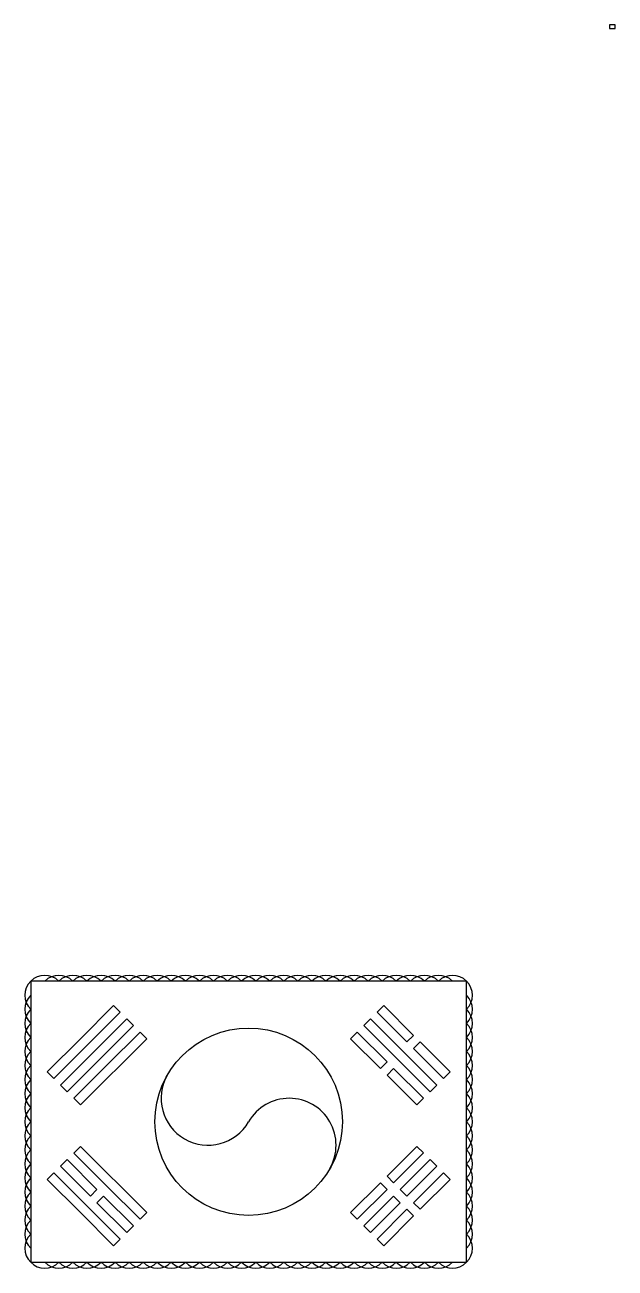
# Model space of a CAD drawing. Header units: millimetres. Extents: x 97 to 2492, y 50 to 1578.
# Drawn here: x 1862 to 2492, y 252 to 1578 of the extents above; entities that cross this region are included whole.
import ezdxf

# ---------------------------------------------------------------- set-up
doc = ezdxf.new("R2010")
doc.units = ezdxf.units.MM

# ---------------------------------------------------------------- blocks, each defined once
blk = doc.blocks.new('*U76')
blk.add_lwpolyline([(-3.5, -3.5), (-38.9, 31.8), (-31.8, 38.9), (38.9, -31.8), (31.8, -38.9)], close=True)
blk = doc.blocks.new('*U77')
at = {"color": 0, "linetype": 'ByBlock', "lineweight": -2, "transparency": 16777216}
blk.add_blockref('*U76', (0, 0), dxfattribs=at)
blk = doc.blocks.new('*U84')
blk.add_lwpolyline([(-3.5, -3.5), (-38.9, 31.8), (-31.8, 38.9), (38.9, -31.8), (31.8, -38.9)], close=True)
blk = doc.blocks.new('*U86')
at = {"color": 0, "linetype": 'ByBlock', "lineweight": -2, "transparency": 16777216}
blk.add_blockref('*U84', (0, 0), dxfattribs=at)
blk = doc.blocks.new('*U87')
blk.add_lwpolyline([(-3.5, -3.5), (-38.9, 31.8), (-31.8, 38.9), (38.9, -31.8), (31.8, -38.9)], close=True)
blk = doc.blocks.new('*U89')
at = {"color": 0, "linetype": 'ByBlock', "lineweight": -2, "transparency": 16777216}
blk.add_blockref('*U87', (0, 0), dxfattribs=at)
blk = doc.blocks.new('*U90')
blk.add_lwpolyline([(-3.5, -3.5), (-38.9, 31.8), (-31.8, 38.9), (38.9, -31.8), (31.8, -38.9)], close=True)
blk = doc.blocks.new('*U91')
at = {"color": 0, "linetype": 'ByBlock', "lineweight": -2, "transparency": 16777216}
blk.add_blockref('*U90', (0, 0), dxfattribs=at)
blk = doc.blocks.new('*U92')
blk.add_lwpolyline([(-3.5, -3.5), (-38.9, 31.8), (-31.8, 38.9), (38.9, -31.8), (31.8, -38.9)], close=True)
blk = doc.blocks.new('*U93')
at = {"color": 0, "linetype": 'ByBlock', "lineweight": -2, "transparency": 16777216}
blk.add_blockref('*U92', (0, 0), dxfattribs=at)
blk = doc.blocks.new('*U103')
blk.add_lwpolyline([(-3.5, -3.5), (-38.9, 31.8), (-31.8, 38.9), (38.9, -31.8), (31.8, -38.9)], close=True)
blk = doc.blocks.new('*U104')
at = {"color": 0, "linetype": 'ByBlock', "lineweight": -2, "transparency": 16777216}
blk.add_blockref('*U103', (0, 0), dxfattribs=at)

msp = doc.modelspace()

# ---------------------------------------------------------------- linework, layer by layer
for p, q in [((2237.871, 524.723), (2244.942, 531.794)), ((2244.942, 531.794), (2276.762, 499.974)), ((2269.691, 492.903), (2237.871, 524.723)), ((2209.586, 496.438), (2216.657, 503.509)), ((2241.406, 464.618), (2209.586, 496.438)), ((2216.657, 503.509), (2248.477, 471.69)), ((2276.762, 499.974), (2269.691, 492.903)), ((2283.833, 492.903), (2276.762, 485.832)), ((2283.833, 492.903), (2315.652, 461.083)), ((2308.581, 454.012), (2276.762, 485.832)), ((2248.477, 471.69), (2241.406, 464.618)), ((2255.548, 464.618), (2248.477, 457.547)), ((2255.548, 464.618), (2287.368, 432.799)), ((2280.297, 425.728), (2248.477, 457.547)), ((2315.652, 461.083), (2308.581, 454.012)), ((2287.368, 432.799), (2280.297, 425.728)), ((2280.297, 381.534), (2248.477, 349.714)), ((2255.548, 342.643), (2287.368, 374.463)), ((2287.368, 374.463), (2280.297, 381.534)), ((1900.15, 360.321), (1907.221, 367.392)), ((1931.97, 328.501), (1900.15, 360.321)), ((1907.221, 367.392), (1939.041, 335.572)), ((2294.439, 367.392), (2262.619, 335.572)), ((2269.691, 328.501), (2301.51, 360.321)), ((2301.51, 360.321), (2294.439, 367.392)), ((2248.477, 349.714), (2255.548, 342.643)), ((2308.581, 353.25), (2276.762, 321.43)), ((2283.833, 314.359), (2315.652, 346.179)), ((2315.652, 346.179), (2308.581, 353.25)), ((1939.041, 335.572), (1931.97, 328.501)), ((2241.406, 342.643), (2209.586, 310.823)), ((2216.657, 303.752), (2248.477, 335.572)), ((2248.477, 335.572), (2241.406, 342.643)), ((2262.619, 335.572), (2269.691, 328.501)), ((1939.041, 321.43), (1946.112, 328.501)), ((1970.861, 289.61), (1939.041, 321.43)), ((1946.112, 328.501), (1977.932, 296.681)), ((2255.548, 328.501), (2223.729, 296.681)), ((2230.8, 289.61), (2262.619, 321.43)), ((2262.619, 321.43), (2255.548, 328.501)), ((2276.762, 321.43), (2283.833, 314.359)), ((2209.586, 310.823), (2216.657, 303.752)), ((2269.691, 314.359), (2237.871, 282.539)), ((2244.942, 275.468), (2276.762, 307.288)), ((2276.762, 307.288), (2269.691, 314.359)), ((1977.932, 296.681), (1970.861, 289.61)), ((2223.729, 296.681), (2230.8, 289.61)), ((2237.871, 282.539), (2244.942, 275.468))]:
    msp.add_line(p, q)
for points in [[(2485.806, 1574.34), (2491.806, 1574.34), (2491.806, 1578.34), (2485.806, 1578.34)], [(1868.33, 257.79), (2333.33, 257.79), (2333.33, 557.79), (1868.33, 557.79)]]:
    msp.add_lwpolyline(points, close=True)
msp.add_circle((2100.83, 407.79), 100)
for centre, radius, start, end in [((1883.33, 542.79), 21.213, 45, 225), ((1898.33, 542.79), 21.213, 45, 135), ((1913.33, 542.79), 21.213, 45, 135), ((1928.33, 542.79), 21.213, 45, 135), ((1943.33, 542.79), 21.213, 45, 135), ((1958.33, 542.79), 21.213, 45, 135), ((1973.33, 542.79), 21.213, 45, 135), ((1988.33, 542.79), 21.213, 45, 135), ((2003.33, 542.79), 21.213, 45, 135), ((2018.33, 542.79), 21.213, 45, 135), ((2033.33, 542.79), 21.213, 45, 135), ((2048.33, 542.79), 21.213, 45, 135), ((2063.33, 542.79), 21.213, 45, 135), ((2078.33, 542.79), 21.213, 45, 135), ((2093.33, 542.79), 21.213, 45, 135), ((2108.33, 542.79), 21.213, 45, 135), ((2123.33, 542.79), 21.213, 45, 135), ((2138.33, 542.79), 21.213, 45, 135), ((2153.33, 542.79), 21.213, 45, 135), ((2168.33, 542.79), 21.213, 45, 135), ((2183.33, 542.79), 21.213, 45, 135), ((2198.33, 542.79), 21.213, 45, 135), ((2213.33, 542.79), 21.213, 45, 135), ((2228.33, 542.79), 21.213, 45, 135), ((2243.33, 542.79), 21.213, 45, 135), ((2258.33, 542.79), 21.213, 45, 135), ((2273.33, 542.79), 21.213, 45, 135), ((2288.33, 542.79), 21.213, 45, 135), ((2303.33, 542.79), 21.213, 45, 135), ((2318.33, 542.79), 21.213, 315, 135), ((1883.33, 527.79), 21.213, 135, 225), ((2318.33, 527.79), 21.213, 315, 45), ((1883.33, 512.79), 21.213, 135, 225), ((2318.33, 512.79), 21.213, 315, 45), ((1883.33, 497.79), 21.213, 135, 225), ((2318.33, 497.79), 21.213, 315, 45), ((1883.33, 482.79), 21.213, 135, 225), ((2318.33, 482.79), 21.213, 315, 45), ((1883.33, 467.79), 21.213, 135, 225), ((2318.33, 467.79), 21.213, 315, 45), ((1883.33, 452.79), 21.213, 135, 225), ((2318.33, 452.79), 21.213, 315, 45), ((1883.33, 437.79), 21.213, 135, 225), ((2057.529, 432.79), 50, 150, 330), ((2318.33, 437.79), 21.213, 315, 45), ((1883.33, 422.79), 21.213, 135, 225), ((2144.131, 382.79), 50, 330, 150), ((2318.33, 422.79), 21.213, 315, 45), ((1883.33, 407.79), 21.213, 135, 225), ((2318.33, 407.79), 21.213, 315, 45), ((1883.33, 392.79), 21.213, 135, 225), ((2318.33, 392.79), 21.213, 315, 45), ((1883.33, 377.79), 21.213, 135, 225), ((2318.33, 377.79), 21.213, 315, 45), ((1883.33, 362.79), 21.213, 135, 225), ((2318.33, 362.79), 21.213, 315, 45), ((1883.33, 347.79), 21.213, 135, 225), ((2318.33, 347.79), 21.213, 315, 45), ((1883.33, 332.79), 21.213, 135, 225), ((2318.33, 332.79), 21.213, 315, 45), ((1883.33, 317.79), 21.213, 135, 225), ((2318.33, 317.79), 21.213, 315, 45), ((1883.33, 302.79), 21.213, 135, 225), ((2318.33, 302.79), 21.213, 315, 45), ((1883.33, 287.79), 21.213, 135, 225), ((2318.33, 287.79), 21.213, 315, 45), ((1883.33, 272.79), 21.213, 135, 315), ((2318.33, 272.79), 21.213, 225, 45), ((1898.33, 272.79), 21.213, 225, 315), ((1913.33, 272.79), 21.213, 225, 315), ((1928.33, 272.79), 21.213, 225, 315), ((1943.33, 272.79), 21.213, 225, 315), ((1958.33, 272.79), 21.213, 225, 315), ((1973.33, 272.79), 21.213, 225, 315), ((1988.33, 272.79), 21.213, 225, 315), ((2003.33, 272.79), 21.213, 225, 315), ((2018.33, 272.79), 21.213, 225, 315), ((2033.33, 272.79), 21.213, 225, 315), ((2048.33, 272.79), 21.213, 225, 315), ((2063.33, 272.79), 21.213, 225, 315), ((2078.33, 272.79), 21.213, 225, 315), ((2093.33, 272.79), 21.213, 225, 315), ((2108.33, 272.79), 21.213, 225, 315), ((2123.33, 272.79), 21.213, 225, 315), ((2138.33, 272.79), 21.213, 225, 315), ((2153.33, 272.79), 21.213, 225, 315), ((2168.33, 272.79), 21.213, 225, 315), ((2183.33, 272.79), 21.213, 225, 315), ((2198.33, 272.79), 21.213, 225, 315), ((2213.33, 272.79), 21.213, 225, 315), ((2228.33, 272.79), 21.213, 225, 315), ((2243.33, 272.79), 21.213, 225, 315), ((2258.33, 272.79), 21.213, 225, 315), ((2273.33, 272.79), 21.213, 225, 315), ((2288.33, 272.79), 21.213, 225, 315), ((2303.33, 272.79), 21.213, 225, 315)]:
    msp.add_arc(centre, radius, start, end)

# ---------------------------------------------------------------- block references
at = {"xscale": -1, "rotation": 180}
for name, p in [('*U89', (1924.899, 492.903)), ('*U91', (1939.041, 478.761)), ('*U93', (1953.183, 464.618))]:
    msp.add_blockref(name, p, dxfattribs=at)
at = {"rotation": 180}
msp.add_blockref('*U104', (2262.619, 478.761), dxfattribs=at)
for name, p in [('*U86', (1953.183, 342.643)), ('*U77', (1924.899, 314.359))]:
    msp.add_blockref(name, p)

doc.saveas('drawing.dxf')
